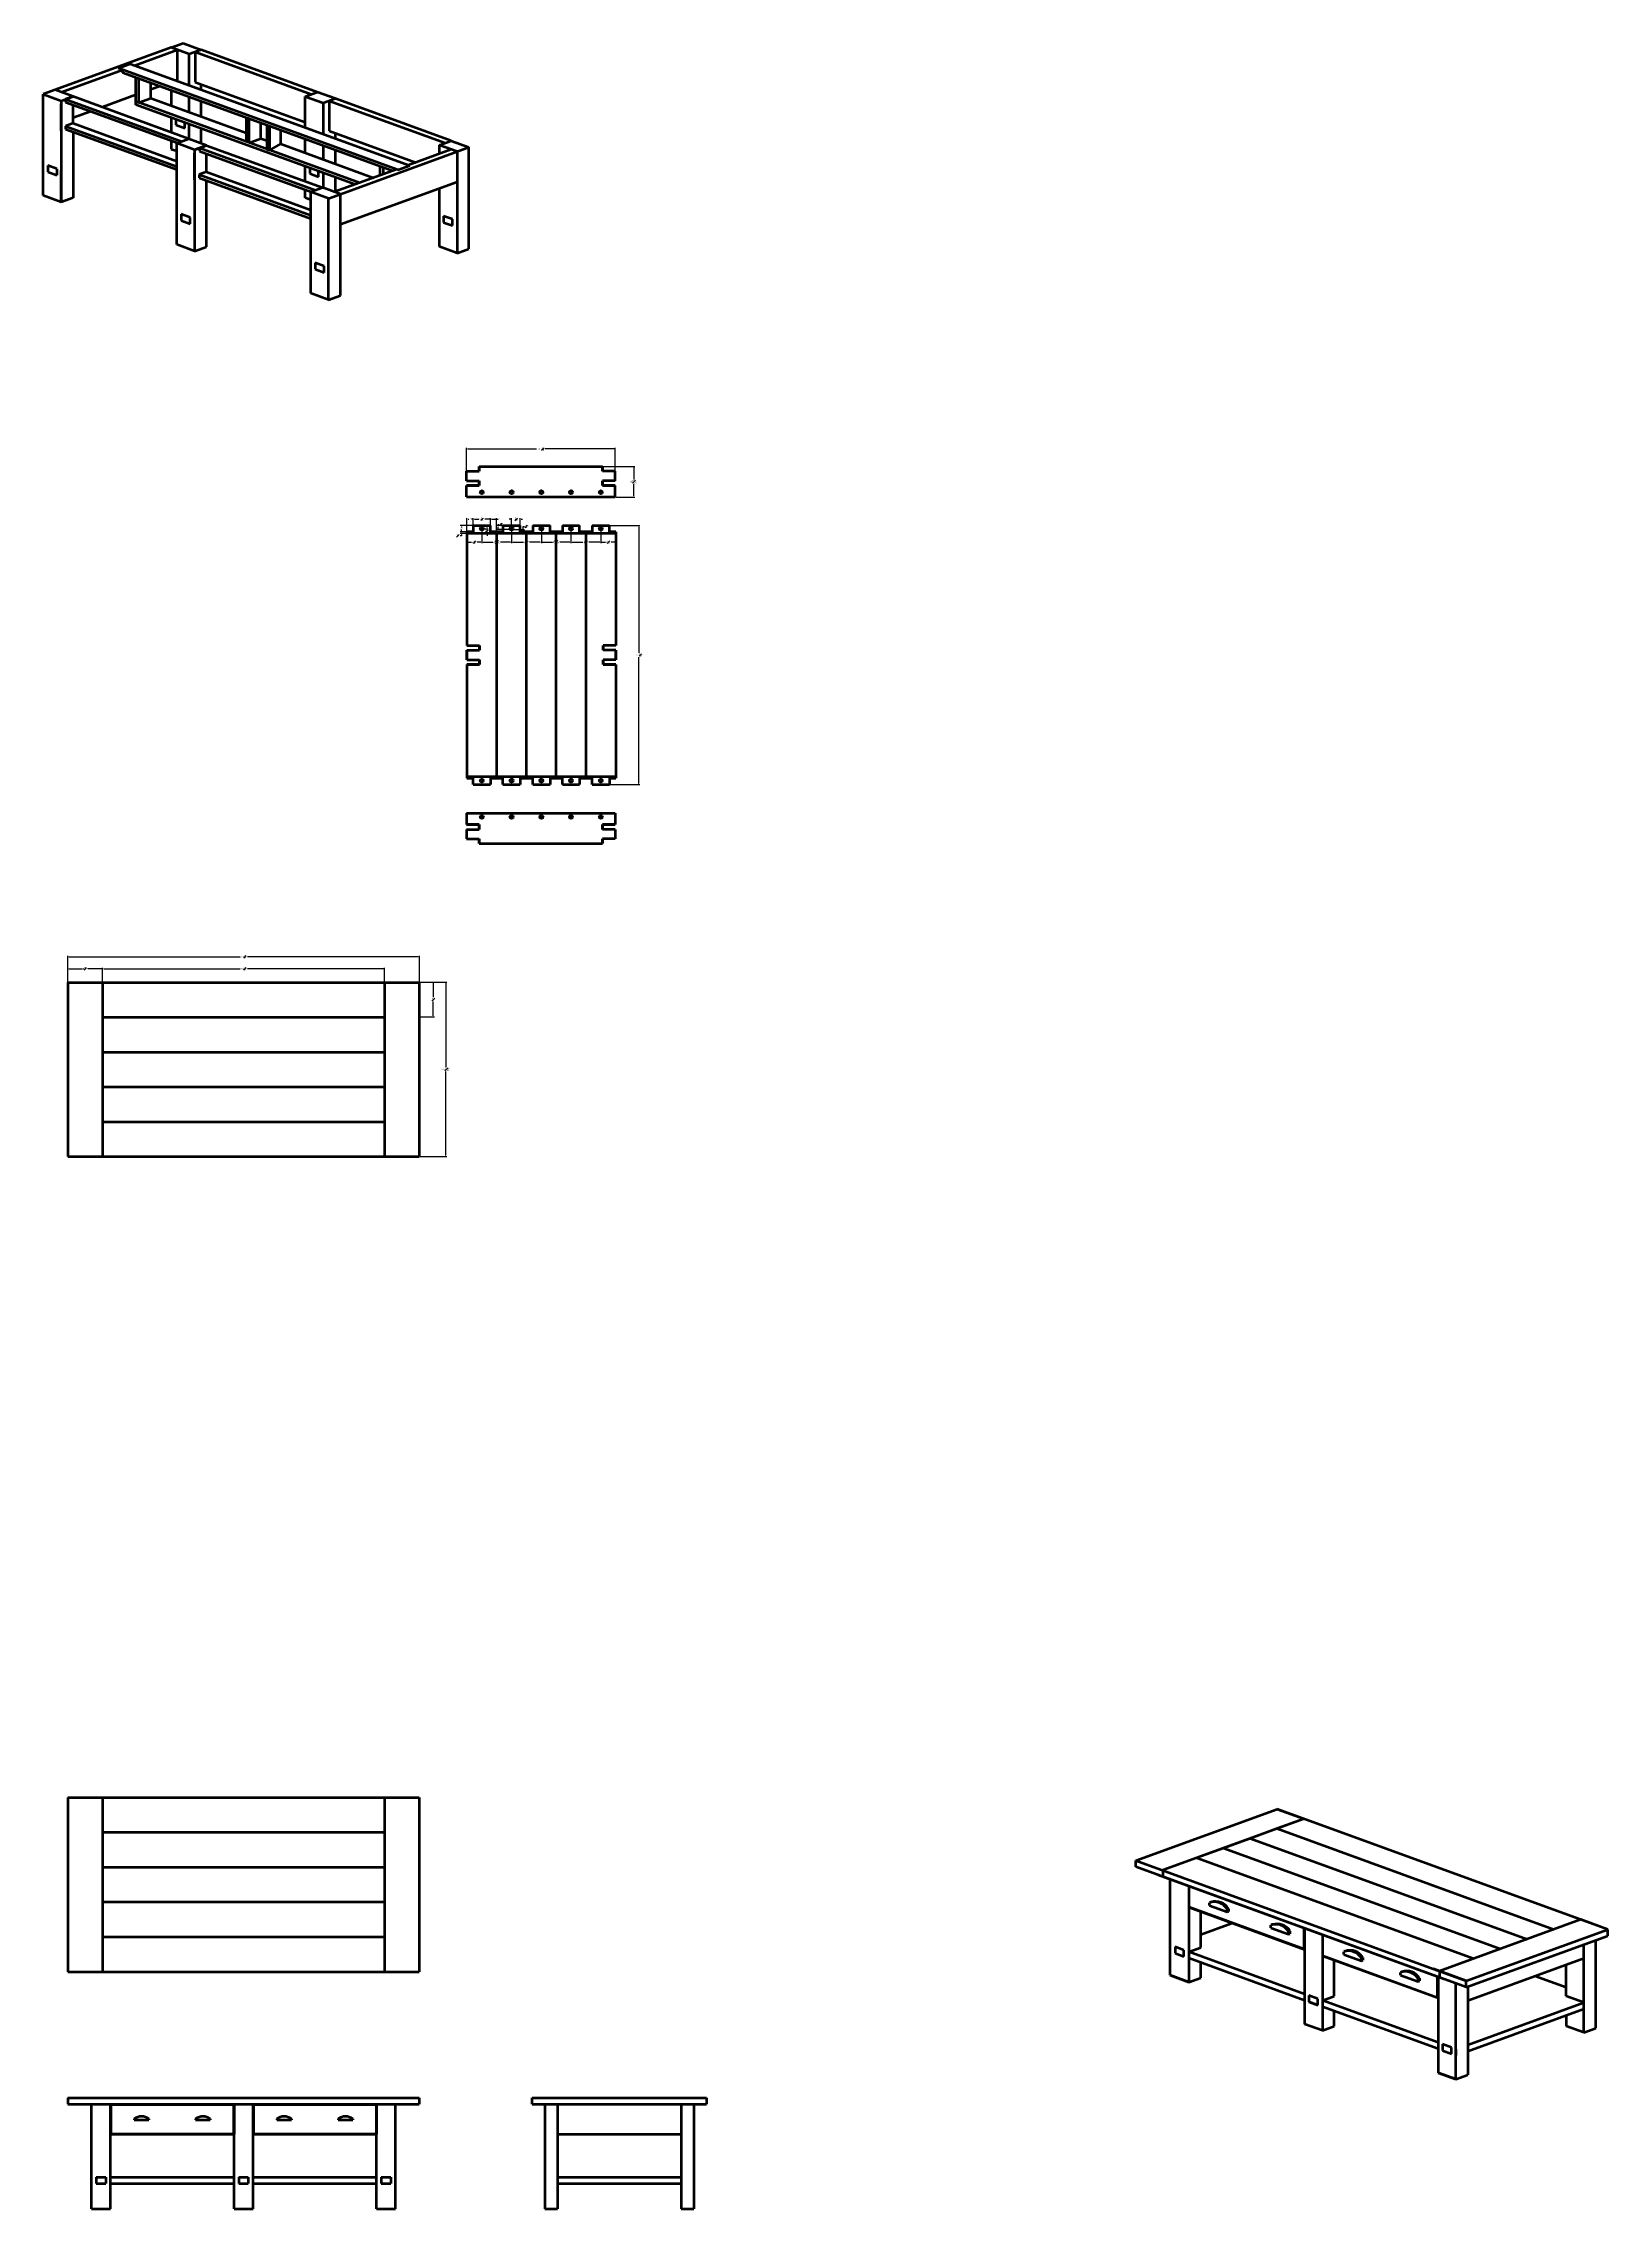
# Model space of a CAD drawing. Header units: inches. Extents: x 0 to 702, y 3 to 351.
# Drawn here: x 454.8 to 701.7, y 9.1 to 350.8 of the extents above; entities that cross this region are included whole.
import ezdxf

# ---------------------------------------------------------------- set-up
doc = ezdxf.new("R2010")
doc.units = ezdxf.units.IN
doc.header["$MEASUREMENT"] = 0
doc.layers.get('0').update_dxf_attribs({"lineweight": 70, "true_color": 0xc2ced6})
doc.layers.add('Dim', color=5, linetype='Continuous')
doc.styles.get("Standard").update_dxf_attribs({"font": 'Arial.ttf'})
doc.dimstyles.new('AnnotativeNickStandard', dxfattribs={"dimscale": 6, "dimtxt": 0.25, "dimasz": 0.18, "dimexe": 0.18, "dimexo": 0.0625, "dimgap": 0.09, "dimtad": 0, "dimtih": 1, "dimtoh": 1, "dimdec": 4, "dimrnd": 0.03125, "dimzin": 0, "dimdsep": 46, "dimlunit": 4, "dimtxsty": 'Standard', "dimcen": 0.09, "dimaunit": 1, "dimadec": 0, "dimazin": 0, "dimtfac": 1, "dimtdec": 4, "dimtofl": 0, "dimtmove": 0, "dimatfit": 3, "dimfxl": 1, "dimfrac": 1, "dimtolj": 1, "dimtzin": 0, "dimarcsym": 0})

msp = doc.modelspace()

# ---------------------------------------------------------------- blocks, each defined once
blk = doc.blocks.new('*D63')
at = {"layer": 'Defpoints', "color": 0, "transparency": 16777216}
for p in [(514.15, 206.63), (458.65, 202.6), (514.15, 202.6)]:
    blk.add_point(p, dxfattribs=at)
at = {"layer": 'Dim', "color": 0, "lineweight": -2, "transparency": 16777216}
for p, q in [((458.65, 202.66), (458.65, 206.81)), ((458.83, 206.63), (485.79, 206.63)), ((513.97, 206.63), (487, 206.63)), ((514.15, 202.66), (514.15, 206.81))]:
    blk.add_line(p, q, dxfattribs=at)
at = {"layer": 'Dim', "color": 0, "transparency": 16777216}
for points in [[(458.83, 206.66), (458.83, 206.6), (458.65, 206.63)], [(513.97, 206.66), (513.97, 206.6), (514.15, 206.63)]]:
    blk.add_solid(points, dxfattribs=at)
at = {"layer": 'Dim', "color": 0, "transparency": 16777216, "insert": (486.4, 206.63), "char_height": 0.25, "attachment_point": 5}
blk.add_mtext('\\A1;4\'-7{\\H1.000000x;\\S1#2;}"', dxfattribs=at)
blk = doc.blocks.new('*D64')
at = {"layer": 'Defpoints', "color": 0, "transparency": 16777216}
for p in [(458.65, 202.66), (464.15, 204.74), (464.15, 202.6)]:
    blk.add_point(p, dxfattribs=at)
at = {"layer": 'Dim', "color": 0, "lineweight": -2, "transparency": 16777216}
for p, q in [((458.65, 202.73), (458.65, 204.92)), ((458.83, 204.74), (460.98, 204.74)), ((463.97, 204.74), (461.81, 204.74)), ((464.15, 202.66), (464.15, 204.92))]:
    blk.add_line(p, q, dxfattribs=at)
at = {"layer": 'Dim', "color": 0, "transparency": 16777216}
for points in [[(458.83, 204.77), (458.83, 204.71), (458.65, 204.74)], [(463.97, 204.77), (463.97, 204.71), (464.15, 204.74)]]:
    blk.add_solid(points, dxfattribs=at)
at = {"layer": 'Dim', "color": 0, "transparency": 16777216, "insert": (461.4, 204.74), "char_height": 0.25, "attachment_point": 5}
blk.add_mtext('\\A1;5{\\H1.000000x;\\S1#2;}"', dxfattribs=at)
blk = doc.blocks.new('*D65')
at = {"layer": 'Defpoints', "color": 0, "transparency": 16777216}
for p in [(464.15, 202.66), (508.65, 204.74), (508.65, 202.6)]:
    blk.add_point(p, dxfattribs=at)
at = {"layer": 'Dim', "color": 0, "lineweight": -2, "transparency": 16777216}
for p, q in [((464.15, 202.73), (464.15, 204.92)), ((464.33, 204.74), (485.8, 204.74)), ((508.47, 204.74), (487, 204.74)), ((508.65, 202.66), (508.65, 204.92))]:
    blk.add_line(p, q, dxfattribs=at)
at = {"layer": 'Dim', "color": 0, "transparency": 16777216}
for points in [[(464.33, 204.77), (464.33, 204.71), (464.15, 204.74)], [(508.47, 204.77), (508.47, 204.71), (508.65, 204.74)]]:
    blk.add_solid(points, dxfattribs=at)
at = {"layer": 'Dim', "color": 0, "transparency": 16777216, "insert": (486.4, 204.74), "char_height": 0.25, "attachment_point": 5}
blk.add_mtext('\\A1;3\'-8{\\H1.000000x;\\S1#2;}"', dxfattribs=at)
blk = doc.blocks.new('*D66')
at = {"layer": 'Defpoints', "color": 0, "transparency": 16777216}
for p in [(514.15, 202.66), (514.15, 175.1), (518.31, 175.1)]:
    blk.add_point(p, dxfattribs=at)
at = {"layer": 'Dim', "color": 0, "lineweight": -2, "transparency": 16777216}
for p, q in [((514.21, 202.66), (518.49, 202.66)), ((518.31, 202.48), (518.31, 189.23)), ((518.31, 175.28), (518.31, 188.54)), ((514.21, 175.1), (518.49, 175.1))]:
    blk.add_line(p, q, dxfattribs=at)
at = {"layer": 'Dim', "color": 0, "transparency": 16777216}
for points in [[(518.28, 202.48), (518.34, 202.48), (518.31, 202.66)], [(518.28, 175.28), (518.34, 175.28), (518.31, 175.1)]]:
    blk.add_solid(points, dxfattribs=at)
at = {"layer": 'Dim', "color": 0, "transparency": 16777216, "insert": (518.31, 188.88), "char_height": 0.25, "attachment_point": 5}
blk.add_mtext('\\A1;2\'-3{\\H1.000000x;\\S9#16;}"', dxfattribs=at)
blk = doc.blocks.new('*D67')
at = {"layer": 'Defpoints', "color": 0, "transparency": 16777216}
for p in [(514.15, 202.66), (514.15, 197.15), (516.35, 197.15)]:
    blk.add_point(p, dxfattribs=at)
at = {"layer": 'Dim', "color": 0, "lineweight": -2, "transparency": 16777216}
for p, q in [((514.21, 202.66), (516.53, 202.66)), ((516.35, 202.48), (516.35, 200.25)), ((516.35, 197.33), (516.35, 199.57)), ((514.21, 197.15), (516.53, 197.15))]:
    blk.add_line(p, q, dxfattribs=at)
at = {"layer": 'Dim', "color": 0, "transparency": 16777216}
for points in [[(516.32, 202.48), (516.38, 202.48), (516.35, 202.66)], [(516.32, 197.33), (516.38, 197.33), (516.35, 197.15)]]:
    blk.add_solid(points, dxfattribs=at)
at = {"layer": 'Dim', "color": 0, "transparency": 16777216, "insert": (516.35, 199.91), "char_height": 0.25, "attachment_point": 5}
blk.add_mtext('\\A1;5{\\H1.000000x;\\S1#2;}"', dxfattribs=at)
blk = doc.blocks.new('*D128')
at = {"layer": 'Defpoints', "color": 0, "transparency": 16777216}
for p in [(521.66, 273.45), (522.66, 275.69), (522.66, 274.7)]:
    blk.add_point(p, dxfattribs=at)
at = {"layer": 'Dim', "color": 0, "lineweight": -2, "transparency": 16777216}
for p, q in [((521.66, 273.52), (521.66, 275.87)), ((521.84, 275.69), (521.94, 275.69)), ((522.48, 275.69), (522.38, 275.69)), ((522.66, 274.77), (522.66, 275.87))]:
    blk.add_line(p, q, dxfattribs=at)
at = {"layer": 'Dim', "color": 0, "transparency": 16777216}
for points in [[(521.84, 275.72), (521.84, 275.66), (521.66, 275.69)], [(522.48, 275.72), (522.48, 275.66), (522.66, 275.69)]]:
    blk.add_solid(points, dxfattribs=at)
at = {"layer": 'Dim', "color": 0, "transparency": 16777216, "insert": (522.16, 275.69), "char_height": 0.25, "attachment_point": 5}
blk.add_mtext('\\A1;1"', dxfattribs=at)
blk = doc.blocks.new('*D129')
at = {"layer": 'Defpoints', "color": 0, "transparency": 16777216}
for p in [(520.79, 273.7), (522.66, 274.7), (522.66, 273.7)]:
    blk.add_point(p, dxfattribs=at)
at = {"layer": 'Dim', "color": 0, "lineweight": -2, "transparency": 16777216}
for p, q in [((522.6, 274.7), (520.61, 274.7)), ((522.6, 273.7), (520.61, 273.7)), ((520.79, 274.52), (520.79, 274.42)), ((520.79, 273.88), (520.79, 273.99))]:
    blk.add_line(p, q, dxfattribs=at)
at = {"layer": 'Dim', "color": 0, "transparency": 16777216}
for points in [[(520.76, 274.52), (520.82, 274.52), (520.79, 274.7)], [(520.76, 273.88), (520.82, 273.88), (520.79, 273.7)]]:
    blk.add_solid(points, dxfattribs=at)
at = {"layer": 'Dim', "color": 0, "transparency": 16777216, "insert": (520.79, 274.2), "char_height": 0.25, "attachment_point": 5}
blk.add_mtext('\\A1;1"', dxfattribs=at)
blk = doc.blocks.new('*D130')
at = {"layer": 'Defpoints', "color": 0, "transparency": 16777216}
for p in [(522.66, 274.7), (525.38, 275.69), (525.38, 274.7)]:
    blk.add_point(p, dxfattribs=at)
at = {"layer": 'Dim', "color": 0, "lineweight": -2, "transparency": 16777216}
for p, q in [((522.66, 274.77), (522.66, 275.87)), ((522.84, 275.69), (523.56, 275.69)), ((525.2, 275.69), (524.47, 275.69)), ((525.38, 274.77), (525.38, 275.87))]:
    blk.add_line(p, q, dxfattribs=at)
at = {"layer": 'Dim', "color": 0, "transparency": 16777216}
for points in [[(522.84, 275.72), (522.84, 275.66), (522.66, 275.69)], [(525.2, 275.72), (525.2, 275.66), (525.38, 275.69)]]:
    blk.add_solid(points, dxfattribs=at)
at = {"layer": 'Dim', "color": 0, "transparency": 16777216, "insert": (524.02, 275.69), "char_height": 0.25, "attachment_point": 5}
blk.add_mtext('\\A1;2{\\H1.000000x;\\S3#4;}"', dxfattribs=at)
blk = doc.blocks.new('*D131')
at = {"layer": 'Defpoints', "color": 0, "transparency": 16777216}
for p in [(525.38, 274.7), (526.35, 275.69), (526.35, 273.45)]:
    blk.add_point(p, dxfattribs=at)
at = {"layer": 'Dim', "color": 0, "lineweight": -2, "transparency": 16777216}
for p, q in [((525.38, 274.77), (525.38, 275.87)), ((525.56, 275.69), (526.17, 275.69)), ((526.35, 273.52), (526.35, 275.87)), ((526.35, 275.69), (526.53, 275.69))]:
    blk.add_line(p, q, dxfattribs=at)
at = {"layer": 'Dim', "color": 0, "transparency": 16777216}
for points in [[(525.56, 275.72), (525.56, 275.66), (525.38, 275.69)], [(526.17, 275.72), (526.17, 275.66), (526.35, 275.69)]]:
    blk.add_solid(points, dxfattribs=at)
at = {"layer": 'Dim', "color": 0, "transparency": 16777216, "insert": (526.75, 275.69), "char_height": 0.25, "attachment_point": 5}
blk.add_mtext('\\A1;1"', dxfattribs=at)
blk = doc.blocks.new('*D132')
at = {"layer": 'Defpoints', "color": 0, "transparency": 16777216}
for p in [(528.71, 274.08), (530.06, 275.69), (530.06, 274.7)]:
    blk.add_point(p, dxfattribs=at)
at = {"layer": 'Dim', "color": 0, "lineweight": -2, "transparency": 16777216}
for p, q in [((528.53, 275.69), (528.35, 275.69)), ((528.71, 274.14), (528.71, 275.87)), ((530.06, 274.77), (530.06, 275.87)), ((530.24, 275.69), (530.42, 275.69))]:
    blk.add_line(p, q, dxfattribs=at)
at = {"layer": 'Dim', "color": 0, "transparency": 16777216}
for points in [[(528.53, 275.72), (528.53, 275.66), (528.71, 275.69)], [(530.24, 275.72), (530.24, 275.66), (530.06, 275.69)]]:
    blk.add_solid(points, dxfattribs=at)
at = {"layer": 'Dim', "color": 0, "transparency": 16777216, "insert": (529.39, 275.69), "char_height": 0.25, "attachment_point": 5}
blk.add_mtext('\\A1;1{\\H1.000000x;\\S3#8;}"', dxfattribs=at)
blk = doc.blocks.new('*D134')
at = {"layer": 'Defpoints', "color": 0, "transparency": 16777216}
for p in [(528.71, 274.08), (530.06, 273.45), (530.56, 273.45)]:
    blk.add_point(p, dxfattribs=at)
at = {"layer": 'Dim', "color": 0, "lineweight": -2, "transparency": 16777216}
for p, q in [((528.77, 274.08), (530.74, 274.08)), ((530.13, 273.45), (530.74, 273.45)), ((530.56, 274.08), (530.56, 274.56)), ((530.56, 274.56), (530.74, 274.56)), ((530.56, 273.63), (530.56, 273.9))]:
    blk.add_line(p, q, dxfattribs=at)
at = {"layer": 'Dim', "color": 0, "transparency": 16777216}
for points in [[(530.53, 273.9), (530.59, 273.9), (530.56, 274.08)], [(530.53, 273.63), (530.59, 273.63), (530.56, 273.45)]]:
    blk.add_solid(points, dxfattribs=at)
at = {"layer": 'Dim', "color": 0, "transparency": 16777216, "insert": (531.1, 274.56), "char_height": 0.25, "attachment_point": 5}
blk.add_mtext('\\A1;{\\H1.000000x;\\S5#8;}"', dxfattribs=at)
blk = doc.blocks.new('*D135')
at = {"layer": 'Defpoints', "color": 0, "transparency": 16777216}
for p in [(526.57, 274.7), (527.35, 274.7), (528.71, 274.08)]:
    blk.add_point(p, dxfattribs=at)
at = {"layer": 'Dim', "color": 0, "lineweight": -2, "transparency": 16777216}
for p, q in [((527.28, 274.7), (526.39, 274.7)), ((528.64, 274.08), (526.39, 274.08)), ((526.57, 274.7), (526.57, 274.88)), ((526.57, 274.88), (526.75, 274.88)), ((526.57, 274.26), (526.57, 274.52))]:
    blk.add_line(p, q, dxfattribs=at)
at = {"layer": 'Dim', "color": 0, "transparency": 16777216}
for points in [[(526.54, 274.52), (526.6, 274.52), (526.57, 274.7)], [(526.54, 274.26), (526.6, 274.26), (526.57, 274.08)]]:
    blk.add_solid(points, dxfattribs=at)
at = {"layer": 'Dim', "color": 0, "transparency": 16777216, "insert": (527.1, 274.88), "char_height": 0.25, "attachment_point": 5}
blk.add_mtext('\\A1;{\\H1.000000x;\\S5#8;}"', dxfattribs=at)
blk = doc.blocks.new('*D140')
at = {"layer": 'Defpoints', "color": 0, "transparency": 16777216}
for p in [(544.16, 274.7), (544.16, 233.83), (548.8, 233.83)]:
    blk.add_point(p, dxfattribs=at)
at = {"layer": 'Dim', "color": 0, "lineweight": -2, "transparency": 16777216}
for p, q in [((544.22, 274.7), (548.98, 274.7)), ((548.8, 274.52), (548.8, 254.61)), ((548.8, 234.01), (548.8, 253.93)), ((544.22, 233.83), (548.98, 233.83))]:
    blk.add_line(p, q, dxfattribs=at)
at = {"layer": 'Dim', "color": 0, "transparency": 16777216}
for points in [[(548.77, 274.52), (548.83, 274.52), (548.8, 274.7)], [(548.77, 234.01), (548.83, 234.01), (548.8, 233.83)]]:
    blk.add_solid(points, dxfattribs=at)
at = {"layer": 'Dim', "color": 0, "transparency": 16777216, "insert": (548.8, 254.27), "char_height": 0.25, "attachment_point": 5}
blk.add_mtext('\\A1;3\'-4{\\H1.000000x;\\S7#8;}"', dxfattribs=at)
blk = doc.blocks.new('*D144')
at = {"layer": 'Defpoints', "color": 0, "transparency": 16777216}
for p in [(520.79, 273.45), (521.66, 273.7), (521.66, 273.45)]:
    blk.add_point(p, dxfattribs=at)
at = {"layer": 'Dim', "color": 0, "lineweight": -2, "transparency": 16777216}
for p, q in [((521.6, 273.7), (520.61, 273.7)), ((521.6, 273.45), (520.61, 273.45)), ((520.79, 273.88), (520.79, 274.06)), ((520.79, 273.09), (520.61, 273.09)), ((520.79, 273.27), (520.79, 273.09))]:
    blk.add_line(p, q, dxfattribs=at)
at = {"layer": 'Dim', "color": 0, "transparency": 16777216}
for points in [[(520.76, 273.88), (520.82, 273.88), (520.79, 273.7)], [(520.76, 273.27), (520.82, 273.27), (520.79, 273.45)]]:
    blk.add_solid(points, dxfattribs=at)
at = {"layer": 'Dim', "color": 0, "transparency": 16777216, "insert": (520.28, 273.09), "char_height": 0.25, "attachment_point": 5}
blk.add_mtext('\\A1;{\\H1.000000x;\\S1#4;}"', dxfattribs=at)
blk = doc.blocks.new('*D145')
at = {"layer": 'Defpoints', "color": 0, "transparency": 16777216}
for p in [(545.07, 286.79), (521.57, 283.28), (545.07, 283.28)]:
    blk.add_point(p, dxfattribs=at)
at = {"layer": 'Dim', "color": 0, "lineweight": -2, "transparency": 16777216}
for p, q in [((521.57, 283.34), (521.57, 286.97)), ((521.75, 286.79), (532.65, 286.79)), ((544.89, 286.79), (534, 286.79)), ((545.07, 283.34), (545.07, 286.97))]:
    blk.add_line(p, q, dxfattribs=at)
at = {"layer": 'Dim', "color": 0, "transparency": 16777216}
for points in [[(521.75, 286.82), (521.75, 286.76), (521.57, 286.79)], [(544.89, 286.82), (544.89, 286.76), (545.07, 286.79)]]:
    blk.add_solid(points, dxfattribs=at)
at = {"layer": 'Dim', "color": 0, "transparency": 16777216, "insert": (533.32, 286.79), "char_height": 0.25, "attachment_point": 5}
blk.add_mtext('\\A1;1\'-11{\\H1.000000x;\\S1#2;}"', dxfattribs=at)
blk = doc.blocks.new('*D146')
at = {"layer": 'Defpoints', "color": 0, "transparency": 16777216}
for p in [(543.07, 284.03), (545.07, 279.21), (548, 279.21)]:
    blk.add_point(p, dxfattribs=at)
at = {"layer": 'Dim', "color": 0, "lineweight": -2, "transparency": 16777216}
for p, q in [((543.14, 284.03), (548.18, 284.03)), ((548, 283.85), (548, 281.96)), ((548, 279.39), (548, 281.28)), ((545.14, 279.21), (548.18, 279.21))]:
    blk.add_line(p, q, dxfattribs=at)
at = {"layer": 'Dim', "color": 0, "transparency": 16777216}
for points in [[(547.97, 283.85), (548.03, 283.85), (548, 284.03)], [(547.97, 279.39), (548.03, 279.39), (548, 279.21)]]:
    blk.add_solid(points, dxfattribs=at)
at = {"layer": 'Dim', "color": 0, "transparency": 16777216, "insert": (548, 281.62), "char_height": 0.25, "attachment_point": 5}
blk.add_mtext('\\A1;4{\\H1.000000x;\\S13#16;}"', dxfattribs=at)
blk = doc.blocks.new('*D149')
at = {"layer": 'Defpoints', "color": 0, "transparency": 16777216}
for p in [(524.02, 274.2), (524.02, 273.45), (524.86, 273.45)]:
    blk.add_point(p, dxfattribs=at)
at = {"layer": 'Dim', "color": 0, "lineweight": -2, "transparency": 16777216}
for p, q in [((524.08, 274.2), (525.04, 274.2)), ((524.08, 273.45), (525.04, 273.45)), ((524.86, 274.38), (524.86, 274.56)), ((524.86, 273.27), (524.86, 273.09))]:
    blk.add_line(p, q, dxfattribs=at)
at = {"layer": 'Dim', "color": 0, "transparency": 16777216}
for points in [[(524.83, 274.38), (524.89, 274.38), (524.86, 274.2)], [(524.83, 273.27), (524.89, 273.27), (524.86, 273.45)]]:
    blk.add_solid(points, dxfattribs=at)
at = {"layer": 'Dim', "color": 0, "transparency": 16777216, "insert": (524.86, 273.83), "char_height": 0.25, "attachment_point": 5}
blk.add_mtext('\\A1;{\\H1.000000x;\\S3#4;}"', dxfattribs=at)
blk = doc.blocks.new('*D150')
at = {"layer": 'Defpoints', "color": 0, "transparency": 16777216}
for p in [(521.66, 273.45), (524.02, 274.2), (524.02, 272.09)]:
    blk.add_point(p, dxfattribs=at)
at = {"layer": 'Dim', "color": 0, "lineweight": -2, "transparency": 16777216}
for p, q in [((524.02, 274.14), (524.02, 271.91)), ((521.66, 273.39), (521.66, 271.91)), ((521.84, 272.09), (522.39, 272.09)), ((523.84, 272.09), (523.29, 272.09))]:
    blk.add_line(p, q, dxfattribs=at)
at = {"layer": 'Dim', "color": 0, "transparency": 16777216}
for points in [[(521.84, 272.12), (521.84, 272.06), (521.66, 272.09)], [(523.84, 272.12), (523.84, 272.06), (524.02, 272.09)]]:
    blk.add_solid(points, dxfattribs=at)
at = {"layer": 'Dim', "color": 0, "transparency": 16777216, "insert": (522.84, 272.09), "char_height": 0.25, "attachment_point": 5}
blk.add_mtext('\\A1;2{\\H1.000000x;\\S3#8;}"', dxfattribs=at)
blk = doc.blocks.new('*D151')
at = {"layer": 'Defpoints', "color": 0, "transparency": 16777216}
for p in [(524.02, 274.2), (528.71, 274.2), (528.71, 272.09)]:
    blk.add_point(p, dxfattribs=at)
at = {"layer": 'Dim', "color": 0, "lineweight": -2, "transparency": 16777216}
for p, q in [((524.02, 274.14), (524.02, 271.91)), ((528.71, 274.14), (528.71, 271.91)), ((524.2, 272.09), (525.77, 272.09)), ((528.53, 272.09), (526.95, 272.09))]:
    blk.add_line(p, q, dxfattribs=at)
at = {"layer": 'Dim', "color": 0, "transparency": 16777216}
for points in [[(524.2, 272.12), (524.2, 272.06), (524.02, 272.09)], [(528.53, 272.12), (528.53, 272.06), (528.71, 272.09)]]:
    blk.add_solid(points, dxfattribs=at)
at = {"layer": 'Dim', "color": 0, "transparency": 16777216, "insert": (526.36, 272.09), "char_height": 0.25, "attachment_point": 5}
blk.add_mtext('\\A1;4{\\H1.000000x;\\S11#16;}"', dxfattribs=at)
blk = doc.blocks.new('*D152')
at = {"layer": 'Defpoints', "color": 0, "transparency": 16777216}
for p in [(528.71, 274.2), (533.42, 274.2), (533.42, 272.09)]:
    blk.add_point(p, dxfattribs=at)
at = {"layer": 'Dim', "color": 0, "lineweight": -2, "transparency": 16777216}
for p, q in [((528.71, 274.14), (528.71, 271.91)), ((533.42, 274.14), (533.42, 271.91)), ((528.89, 272.09), (530.61, 272.09)), ((533.24, 272.09), (531.52, 272.09))]:
    blk.add_line(p, q, dxfattribs=at)
at = {"layer": 'Dim', "color": 0, "transparency": 16777216}
for points in [[(528.89, 272.12), (528.89, 272.06), (528.71, 272.09)], [(533.24, 272.12), (533.24, 272.06), (533.42, 272.09)]]:
    blk.add_solid(points, dxfattribs=at)
at = {"layer": 'Dim', "color": 0, "transparency": 16777216, "insert": (531.06, 272.09), "char_height": 0.25, "attachment_point": 5}
blk.add_mtext('\\A1;4{\\H1.000000x;\\S3#4;}"', dxfattribs=at)
blk = doc.blocks.new('*D153')
at = {"layer": 'Defpoints', "color": 0, "transparency": 16777216}
for p in [(533.42, 274.2), (538.08, 274.2), (538.08, 272.09)]:
    blk.add_point(p, dxfattribs=at)
at = {"layer": 'Dim', "color": 0, "lineweight": -2, "transparency": 16777216}
for p, q in [((533.42, 274.14), (533.42, 271.91)), ((538.08, 274.14), (538.08, 271.91)), ((533.6, 272.09), (535.17, 272.09)), ((537.9, 272.09), (536.34, 272.09))]:
    blk.add_line(p, q, dxfattribs=at)
at = {"layer": 'Dim', "color": 0, "transparency": 16777216}
for points in [[(533.6, 272.12), (533.6, 272.06), (533.42, 272.09)], [(537.9, 272.12), (537.9, 272.06), (538.08, 272.09)]]:
    blk.add_solid(points, dxfattribs=at)
at = {"layer": 'Dim', "color": 0, "transparency": 16777216, "insert": (535.75, 272.09), "char_height": 0.25, "attachment_point": 5}
blk.add_mtext('\\A1;4{\\H1.000000x;\\S11#16;}"', dxfattribs=at)
blk = doc.blocks.new('*D154')
at = {"layer": 'Defpoints', "color": 0, "transparency": 16777216}
for p in [(538.08, 274.2), (542.8, 274.2), (542.8, 272.09)]:
    blk.add_point(p, dxfattribs=at)
at = {"layer": 'Dim', "color": 0, "lineweight": -2, "transparency": 16777216}
for p, q in [((538.08, 274.14), (538.08, 271.91)), ((542.8, 274.14), (542.8, 271.91)), ((538.26, 272.09), (539.98, 272.09)), ((542.62, 272.09), (540.9, 272.09))]:
    blk.add_line(p, q, dxfattribs=at)
at = {"layer": 'Dim', "color": 0, "transparency": 16777216}
for points in [[(538.26, 272.12), (538.26, 272.06), (538.08, 272.09)], [(542.62, 272.12), (542.62, 272.06), (542.8, 272.09)]]:
    blk.add_solid(points, dxfattribs=at)
at = {"layer": 'Dim', "color": 0, "transparency": 16777216, "insert": (540.44, 272.09), "char_height": 0.25, "attachment_point": 5}
blk.add_mtext('\\A1;4{\\H1.000000x;\\S3#4;}"', dxfattribs=at)
blk = doc.blocks.new('*D155')
at = {"layer": 'Defpoints', "color": 0, "transparency": 16777216}
for p in [(542.8, 274.2), (545.16, 273.45), (545.16, 272.09)]:
    blk.add_point(p, dxfattribs=at)
at = {"layer": 'Dim', "color": 0, "lineweight": -2, "transparency": 16777216}
for p, q in [((542.8, 274.14), (542.8, 271.91)), ((542.98, 272.09), (543.53, 272.09)), ((544.98, 272.09), (544.43, 272.09)), ((545.16, 273.39), (545.16, 271.91))]:
    blk.add_line(p, q, dxfattribs=at)
at = {"layer": 'Dim', "color": 0, "transparency": 16777216}
for points in [[(542.98, 272.12), (542.98, 272.06), (542.8, 272.09)], [(544.98, 272.12), (544.98, 272.06), (545.16, 272.09)]]:
    blk.add_solid(points, dxfattribs=at)
at = {"layer": 'Dim', "color": 0, "transparency": 16777216, "insert": (543.98, 272.09), "char_height": 0.25, "attachment_point": 5}
blk.add_mtext('\\A1;2{\\H1.000000x;\\S3#8;}"', dxfattribs=at)

# ---------------------------------------------------------------- dimensions: what is measured, and where the dimension line sits
at = {"layer": 'Dim'}
for base, p1, p2, picture, middle in [((545.07426, 286.78852), (521.57426, 283.27671), (545.07426, 283.27671), '*D145', (533.32426, 286.78852)), ((522.65857, 275.68674), (521.65857, 273.45389), (522.65857, 274.70389), '*D128', (522.15857, 275.68674)), ((524.01795, 272.09273), (521.65857, 273.45389), (524.01795, 274.20389), '*D150', (522.83826, 272.09273)), ((525.3773214503, 275.6867400957), (522.6585714503, 274.7038908002), (525.3773214503, 274.7038908002), '*D130', (524.0179464503, 275.6867400957)), ((528.70545, 272.09273), (524.01795, 274.20389), (528.70545, 274.20389), '*D151', (526.3617, 272.09273)), ((526.3460714503, 275.6867400957), (525.3773214503, 274.7038908002), (526.3460714503, 273.4538908002), '*D131', (526.7490864571, 275.6867400957)), ((530.06482, 275.68674), (528.70545, 274.07889), (530.06482, 274.70389), '*D132', (529.38513, 275.68674)), ((533.4241964503, 272.0927251561), (528.7054464503, 274.2038908002), (533.4241964503, 274.2038908002), '*D152', (531.0648214503, 272.0927251561)), ((538.0804464503, 272.0927251561), (533.4241964503, 274.2038908002), (538.0804464503, 274.2038908002), '*D153', (535.7523214503, 272.0927251561)), ((542.7991964503, 272.0927251561), (538.0804464503, 274.2038908002), (542.7991964503, 274.2038908002), '*D154', (540.4398214503, 272.0927251561)), ((545.15857, 272.09273), (542.7992, 274.20389), (545.15857, 273.45389), '*D155', (543.97888, 272.09273)), ((514.14733, 206.62766), (458.64733, 202.60059), (514.14733, 202.60059), '*D63', (486.39733, 206.62766)), ((464.14733, 204.73538), (458.64733, 202.66309), (464.14733, 202.60059), '*D64', (461.39733, 204.73538)), ((508.64733, 204.73538), (464.14733, 202.66309), (508.64733, 202.60059), '*D65', (486.39733, 204.73538))]:
    dim = msp.add_linear_dim(base=base, p1=p1, p2=p2, dimstyle='AnnotativeNickStandard', dxfattribs=at)
    dim.commit()
    dim.dimension.update_dxf_attribs({"geometry": picture, "text_midpoint": middle})
for base, p1, p2, picture, middle in [((547.99773, 279.21421), (543.07426, 284.02671), (545.07426, 279.21421), '*D146', (547.99773, 281.62046)), ((520.78712, 273.45389), (521.65857, 273.70389), (521.65857, 273.45389), '*D144', (520.27934, 273.09389)), ((520.78712, 273.70389), (522.65857, 274.70389), (522.65857, 273.70389), '*D129', (520.78712, 274.20389)), ((524.85642, 273.45389), (524.01795, 274.20389), (524.01795, 273.45389), '*D149', (524.85642, 273.82889)), ((526.56933, 274.70389), (528.70545, 274.07889), (527.34607, 274.70389), '*D135', (527.10439, 274.88389)), ((548.79624, 233.82889), (544.15857, 274.70389), (544.15857, 233.82889), '*D140', (548.79624, 254.26639)), ((518.3096, 175.10059), (514.14733, 202.66309), (514.14733, 175.10059), '*D66', (518.3096, 188.88184)), ((516.34972, 197.15062), (514.14733, 202.66309), (514.14733, 197.15062), '*D67', (516.34972, 199.90686))]:
    dim = msp.add_linear_dim(base=base, p1=p1, p2=p2, angle=90, dimstyle='AnnotativeNickStandard', dxfattribs=at)
    dim.commit()
    dim.dimension.update_dxf_attribs({"geometry": picture, "text_midpoint": middle})
dim = msp.add_linear_dim(base=(530.56191, 273.45389), p1=(528.70545, 274.07889), p2=(530.06482, 273.45389), angle=90, dimstyle='AnnotativeNickStandard', dxfattribs=at)
dim.commit()
dim.dimension.update_dxf_attribs({"geometry": '*D134', "text_midpoint": (531.09698, 274.55566), "dimtype": 160})

# ---------------------------------------------------------------- linework, layer by layer
for p, q in [((474.99716, 350.13508), (456.67315, 343.46569)), ((469.18688, 347.33627), (475.93685, 349.79306)), ((474.99716, 350.13508), (476.87655, 350.81912)), ((477.81624, 349.10902), (474.99716, 350.13508)), ((475.93685, 349.79306), (475.93685, 345.04306)), ((476.87655, 350.81912), (479.69562, 349.79306)), ((479.69562, 349.79306), (477.81624, 349.10902)), ((477.81624, 344.19544), (477.81624, 349.10902)), ((478.75593, 349.45104), (497.07994, 342.78165)), ((478.75593, 349.45104), (478.75593, 344.70104)), ((498.01963, 343.12367), (479.69562, 349.79306)), ((457.61285, 343.12367), (467.30749, 346.65223)), ((466.60272, 346.90875), (468.48211, 347.59279)), ((510.76828, 330.8338), (466.60272, 346.90875)), ((467.30749, 346.65223), (467.30749, 346.15223)), ((509.84648, 330.66931), (467.30749, 346.15223)), ((468.48211, 347.59279), (512.64766, 331.51784)), ((469.4218, 341.63269), (469.4218, 345.38269)), ((469.89165, 341.46168), (469.89165, 345.21168)), ((456.67315, 343.46569), (454.79377, 342.78165)), ((454.79377, 342.78165), (457.61285, 341.75559)), ((454.79377, 326.78165), (454.79377, 342.78165)), ((459.49223, 342.43963), (456.67315, 343.46569)), ((457.61285, 341.75559), (459.49223, 342.43963)), ((459.49223, 342.43963), (458.31762, 342.0121)), ((458.31762, 342.0121), (476.64162, 335.34271)), ((458.31762, 342.0121), (458.31762, 341.5121)), ((477.72601, 335.7374), (459.49223, 342.43963)), ((469.4218, 342.67178), (464.13811, 340.74867)), ((469.89165, 341.46168), (471.77103, 342.14572)), ((471.77103, 342.14572), (471.77103, 344.52764)), ((473.14588, 344.02723), (471.77103, 343.52683)), ((471.77103, 342.14572), (486.80611, 336.67339)), ((474.99716, 343.35342), (474.99716, 340.9715)), ((475.93685, 345.04306), (475.71214, 344.96127)), ((477.81624, 339.94544), (477.81624, 342.32736)), ((478.75593, 344.70104), (496.14024, 338.37367)), ((479.69562, 343.5114), (479.69562, 344.35902)), ((496.14024, 342.43963), (498.01963, 343.12367)), ((496.14024, 342.43963), (498.95932, 341.41357)), ((496.14024, 337.52605), (496.14024, 342.43963)), ((500.83871, 342.09761), (498.01963, 343.12367)), ((498.95932, 341.41357), (500.83871, 342.09761)), ((519.16271, 335.42822), (500.83871, 342.09761)), ((457.61285, 341.75559), (457.61285, 325.75559)), ((457.61285, 341.75559), (457.61285, 341.25559)), ((457.61285, 337.50559), (457.61285, 341.25559)), ((458.31762, 341.5121), (475.95475, 335.09271)), ((459.49223, 338.18963), (459.49223, 341.08458)), ((462.27662, 340.07114), (459.49223, 339.05771)), ((469.4218, 341.13269), (469.4218, 341.63269)), ((469.4218, 341.63269), (469.89165, 341.46168)), ((504.00809, 328.54431), (469.4218, 341.13269)), ((504.69496, 328.79431), (469.89165, 341.46168)), ((474.99716, 339.10342), (474.99716, 336.7963)), ((475.70193, 338.84691), (475.70193, 337.94425)), ((479.69562, 339.2614), (479.69562, 341.64332)), ((486.80611, 339.05531), (486.80611, 335.30531)), ((487.27596, 335.1343), (487.27596, 338.8843)), ((498.95932, 341.41357), (498.95932, 336.49999)), ((499.89902, 341.75559), (518.22302, 335.0862)), ((499.89902, 341.75559), (499.89902, 337.00559)), ((457.61285, 337.00559), (457.61285, 337.50559)), ((459.49223, 338.18963), (458.31762, 337.7621)), ((458.31762, 337.7621), (458.31762, 337.2621)), ((458.31762, 337.7621), (475.84662, 331.38207)), ((458.31762, 337.2621), (475.84662, 330.88207)), ((459.49223, 338.18963), (475.84662, 332.23712)), ((459.49223, 336.83458), (459.49223, 326.43963)), ((474.99716, 335.44125), (474.99716, 334.13508)), ((475.70193, 337.94425), (477.11147, 337.43122)), ((475.84662, 335.05336), (477.72601, 335.7374)), ((475.84662, 319.05336), (475.84662, 335.05336)), ((478.6657, 334.02729), (475.84662, 335.05336)), ((477.11147, 337.43122), (477.11147, 338.33388)), ((480.54509, 334.71134), (477.72601, 335.7374)), ((477.81624, 335.77024), (477.81624, 338.07736)), ((479.69562, 335.02051), (479.69562, 337.39332)), ((487.27596, 335.1343), (489.15535, 335.81834)), ((489.15535, 335.81834), (489.15535, 338.20026)), ((489.15535, 335.81834), (490.09504, 335.47632)), ((490.56488, 337.68723), (490.09504, 337.85824)), ((490.09504, 337.85824), (490.09504, 334.10824)), ((490.56488, 333.93723), (490.56488, 337.68723)), ((490.56488, 333.93723), (492.29694, 334.93723)), ((492.29694, 334.93723), (492.29694, 337.05682)), ((492.29694, 334.93723), (506.93473, 329.60951)), ((496.14024, 333.53838), (496.14024, 335.65797)), ((499.89902, 337.00559), (513.57715, 332.02716)), ((500.83871, 336.66357), (500.83871, 335.81595)), ((517.28333, 334.74418), (519.16271, 335.42822)), ((519.16271, 335.42822), (521.98179, 334.40216)), ((456.90808, 331.0121), (455.49854, 331.52513)), ((455.49854, 331.52513), (455.49854, 330.52513)), ((474.99716, 334.13508), (475.84662, 333.8259)), ((478.6657, 334.02729), (480.54509, 334.71134)), ((480.54509, 334.71134), (478.6657, 334.02729)), ((478.6657, 334.02729), (478.6657, 333.52729)), ((478.6657, 334.02729), (478.6657, 318.02729)), ((478.6657, 329.77729), (478.6657, 333.52729)), ((479.4607, 334.31665), (497.78471, 327.64726)), ((479.4607, 334.31665), (479.4607, 333.81665)), ((479.4607, 333.81665), (497.09784, 327.39726)), ((480.54509, 334.71134), (498.86909, 328.04194)), ((480.54509, 330.52702), (480.54509, 333.42197)), ((490.09504, 334.10824), (490.56488, 333.93723)), ((498.95932, 334.63191), (498.95932, 332.51232)), ((500.83871, 333.94787), (500.83871, 331.82828)), ((501.68817, 327.01588), (520.10241, 333.71812)), ((510.76828, 330.8338), (512.64766, 331.51784)), ((519.16271, 334.06014), (512.41274, 331.60335)), ((520.10241, 333.71812), (517.28333, 334.74418)), ((517.28333, 334.74418), (517.28333, 333.3761)), ((520.10241, 333.71812), (521.98179, 334.40216)), ((520.10241, 333.71812), (520.10241, 317.71812)), ((521.98179, 318.40216), (521.98179, 334.40216)), ((455.49854, 330.52513), (456.90808, 330.0121)), ((456.90808, 331.0121), (456.90808, 330.0121)), ((457.61285, 325.75559), (457.61285, 330.75559)), ((478.6657, 329.27729), (478.6657, 329.77729)), ((480.54509, 330.52702), (479.37047, 330.09949)), ((479.37047, 330.09949), (479.37047, 329.59949)), ((479.37047, 330.09949), (496.98971, 323.68661)), ((479.37047, 329.59949), (496.98971, 323.18661)), ((480.54509, 330.52702), (496.98971, 324.54167)), ((480.54509, 318.71134), (480.54509, 329.17197)), ((496.14024, 329.10084), (496.14024, 331.40797)), ((496.84501, 331.15145), (496.84501, 330.2488)), ((496.84501, 330.2488), (498.25455, 329.73577)), ((498.25455, 329.73577), (498.25455, 330.63842)), ((498.95932, 330.38191), (498.95932, 328.0091)), ((510.53335, 330.91931), (500.74848, 327.3579)), ((500.83871, 329.69787), (500.83871, 327.39074)), ((501.68817, 322.26588), (520.10241, 328.96812)), ((507.9492, 329.97875), (507.9492, 331.35986)), ((508.41904, 331.18885), (508.41904, 330.14976)), ((457.61285, 325.75559), (454.79377, 326.78165)), ((459.49223, 326.43963), (457.61285, 325.75559)), ((496.14024, 326.43963), (496.14024, 327.74579)), ((496.98971, 326.13045), (496.14024, 326.43963)), ((496.98971, 327.3579), (498.86909, 328.04194)), ((499.80879, 326.33184), (496.98971, 327.3579)), ((496.98971, 327.3579), (496.98971, 311.3579)), ((496.98971, 327.3579), (496.98971, 326.8579)), ((496.98971, 326.8579), (496.98971, 323.1079)), ((501.68817, 327.01588), (498.86909, 328.04194)), ((499.80879, 326.33184), (501.68817, 327.01588)), ((499.80879, 310.33184), (499.80879, 326.33184)), ((501.68817, 311.01588), (501.68817, 327.01588)), ((517.28333, 327.94206), (517.28333, 318.74418)), ((477.96093, 323.34949), (476.55139, 323.86252)), ((476.55139, 323.86252), (476.55139, 322.86252)), ((476.55139, 322.86252), (477.96093, 322.34949)), ((477.96093, 322.34949), (477.96093, 323.34949)), ((496.98971, 323.1079), (496.98971, 322.6079)), ((519.39764, 323.04031), (517.9881, 323.55334)), ((517.9881, 323.55334), (517.9881, 322.55334)), ((517.9881, 322.55334), (519.39764, 322.04031)), ((519.39764, 322.04031), (519.39764, 323.04031)), ((478.6657, 318.02729), (475.84662, 319.05336)), ((478.6657, 318.02729), (480.54509, 318.71134)), ((520.10241, 317.71812), (517.28333, 318.74418)), ((520.10241, 317.71812), (521.98179, 318.40216)), ((499.10402, 315.65404), (497.69448, 316.16707)), ((497.69448, 316.16707), (497.69448, 315.16707)), ((497.69448, 315.16707), (499.10402, 314.65404)), ((499.10402, 314.65404), (499.10402, 315.65404)), ((499.80879, 310.33184), (496.98971, 311.3579)), ((499.80879, 310.33184), (501.68817, 311.01588)), ((523.57426, 283.27671), (523.57426, 284.02671)), ((523.57426, 284.02671), (523.57426, 283.27671)), ((523.57426, 284.02671), (543.07426, 284.02671)), ((543.07426, 283.27671), (543.07426, 284.02671)), ((543.07426, 284.02671), (543.07426, 283.27671)), ((521.57426, 283.27671), (523.57426, 283.27671)), ((521.57426, 281.77671), (521.57426, 283.27671)), ((521.57426, 281.77671), (523.57426, 281.77671)), ((521.57426, 281.02671), (523.57426, 281.02671)), ((523.57426, 281.02671), (521.57426, 281.02671)), ((521.57426, 279.21421), (521.57426, 281.02671)), ((523.57426, 281.02671), (523.57426, 281.77671)), ((523.57426, 281.77671), (523.57426, 281.02671)), ((545.07426, 283.27671), (543.07426, 283.27671)), ((545.07426, 281.77671), (543.07426, 281.77671)), ((543.07426, 281.02671), (543.07426, 281.77671)), ((543.07426, 281.77671), (543.07426, 281.02671)), ((545.07426, 281.02671), (543.07426, 281.02671)), ((543.07426, 281.02671), (545.07426, 281.02671)), ((545.07426, 281.77671), (545.07426, 283.27671)), ((545.07426, 279.21421), (545.07426, 281.02671)), ((521.57426, 279.21421), (545.07426, 279.21421)), ((521.65857, 273.70389), (521.65857, 255.76639)), ((522.65857, 273.70389), (521.65857, 273.70389)), ((521.65857, 273.45389), (521.65857, 255.76639)), ((545.15857, 273.45389), (521.65857, 273.45389)), ((522.65857, 274.70389), (525.37732, 274.70389)), ((522.65857, 274.70389), (522.65857, 273.70389)), ((525.37732, 273.70389), (525.37732, 274.70389)), ((527.34607, 273.70389), (525.37732, 273.70389)), ((526.34607, 273.45389), (526.34607, 235.07889)), ((527.34607, 274.70389), (527.34607, 273.70389)), ((527.34607, 274.70389), (530.06482, 274.70389)), ((530.06482, 273.70389), (530.06482, 274.70389)), ((532.06482, 273.70389), (530.06482, 273.70389)), ((531.03357, 273.45389), (531.03357, 235.07889)), ((532.06482, 274.70389), (532.06482, 273.70389)), ((532.06482, 274.70389), (534.78357, 274.70389)), ((534.78357, 273.70389), (534.78357, 274.70389)), ((536.72107, 273.70389), (534.78357, 273.70389)), ((535.72107, 273.45389), (535.72107, 235.07889)), ((536.72107, 274.70389), (536.72107, 273.70389)), ((536.72107, 274.70389), (539.43982, 274.70389)), ((539.43982, 273.70389), (539.43982, 274.70389)), ((541.43982, 273.70389), (539.43982, 273.70389)), ((540.40857, 273.45389), (540.40857, 235.07889)), ((541.43982, 274.70389), (541.43982, 273.70389)), ((541.43982, 274.70389), (544.15857, 274.70389)), ((544.15857, 273.70389), (544.15857, 274.70389)), ((545.15857, 273.70389), (544.15857, 273.70389)), ((545.15857, 273.70389), (545.15857, 255.76639)), ((545.15857, 273.70389), (545.15857, 255.76639)), ((521.65857, 255.76639), (523.65857, 255.76639)), ((521.65857, 255.76639), (523.65857, 255.76639)), ((521.65857, 253.51639), (521.65857, 255.01639)), ((521.65857, 255.01639), (523.65857, 255.01639)), ((521.65857, 255.01639), (521.65857, 253.51639)), ((521.65857, 255.01639), (521.65857, 253.51639)), ((521.65857, 253.51639), (523.65857, 253.51639)), ((523.65857, 255.01639), (523.65857, 255.76639)), ((523.65857, 255.76639), (523.65857, 255.01639)), ((523.65857, 252.76639), (523.65857, 253.51639)), ((523.65857, 253.51639), (523.65857, 252.76639)), ((543.15857, 255.01639), (543.15857, 255.76639)), ((545.15857, 255.76639), (543.15857, 255.76639)), ((543.15857, 255.76639), (543.15857, 255.01639)), ((545.15857, 255.76639), (543.15857, 255.76639)), ((545.15857, 255.01639), (543.15857, 255.01639)), ((543.15857, 252.76639), (543.15857, 253.51639)), ((543.15857, 253.51639), (543.15857, 252.76639)), ((545.15857, 253.51639), (543.15857, 253.51639)), ((545.15857, 255.01639), (545.15857, 253.51639)), ((545.15857, 255.01639), (545.15857, 253.51639)), ((545.15857, 253.51639), (545.15857, 255.01639)), ((545.15857, 255.01639), (545.15857, 253.51639)), ((545.15857, 255.01639), (545.15857, 253.51639)), ((523.65857, 252.76639), (521.65857, 252.76639)), ((521.65857, 252.76639), (523.65857, 252.76639)), ((521.65857, 252.76639), (521.65857, 234.82889)), ((521.65857, 252.76639), (521.65857, 246.92152)), ((543.15857, 252.76639), (545.15857, 252.76639)), ((545.15857, 252.76639), (543.15857, 252.76639)), ((545.15857, 252.76639), (545.15857, 234.82889)), ((545.15857, 252.76639), (545.15857, 246.92152)), ((521.65857, 235.07889), (545.15857, 235.07889)), ((521.65857, 234.82889), (522.65857, 234.82889)), ((522.65857, 233.82889), (522.65857, 234.82889)), ((522.65857, 233.82889), (525.37732, 233.82889)), ((525.37732, 234.82889), (525.37732, 233.82889)), ((525.37732, 234.82889), (527.34607, 234.82889)), ((527.34607, 233.82889), (527.34607, 234.82889)), ((527.34607, 233.82889), (530.06482, 233.82889)), ((530.06482, 234.82889), (530.06482, 233.82889)), ((530.06482, 234.82889), (532.06482, 234.82889)), ((532.06482, 233.82889), (532.06482, 234.82889)), ((532.06482, 233.82889), (534.78357, 233.82889)), ((534.78357, 234.82889), (534.78357, 233.82889)), ((534.78357, 234.82889), (536.72107, 234.82889)), ((536.72107, 233.82889), (536.72107, 234.82889)), ((536.72107, 233.82889), (539.43982, 233.82889)), ((539.43982, 234.82889), (539.43982, 233.82889)), ((539.43982, 234.82889), (541.43982, 234.82889)), ((541.43982, 233.82889), (541.43982, 234.82889)), ((541.43982, 233.82889), (544.15857, 233.82889)), ((544.15857, 234.82889), (544.15857, 233.82889)), ((544.15857, 234.82889), (545.15857, 234.82889)), ((521.57426, 229.31858), (521.57426, 227.50608)), ((521.57426, 229.31858), (545.07426, 229.31858)), ((545.07426, 229.31858), (545.07426, 227.50608)), ((521.57426, 227.50608), (523.57426, 227.50608)), ((523.57426, 227.50608), (521.57426, 227.50608)), ((521.57426, 226.75608), (523.57426, 226.75608)), ((521.57426, 226.75608), (521.57426, 225.25608)), ((523.57426, 227.50608), (523.57426, 226.75608)), ((523.57426, 226.75608), (523.57426, 227.50608)), ((545.07426, 227.50608), (543.07426, 227.50608)), ((543.07426, 227.50608), (543.07426, 226.75608)), ((543.07426, 226.75608), (543.07426, 227.50608)), ((543.07426, 227.50608), (545.07426, 227.50608)), ((545.07426, 226.75608), (543.07426, 226.75608)), ((545.07426, 226.75608), (545.07426, 225.25608)), ((521.57426, 225.25608), (523.57426, 225.25608)), ((523.57426, 225.25608), (523.57426, 224.50608)), ((523.57426, 224.50608), (523.57426, 225.25608)), ((523.57426, 224.50608), (543.07426, 224.50608)), ((545.07426, 225.25608), (543.07426, 225.25608)), ((543.07426, 225.25608), (543.07426, 224.50608)), ((543.07426, 224.50608), (543.07426, 225.25608)), ((458.64733, 202.60059), (458.64733, 175.10059)), ((458.64733, 202.60059), (514.14733, 202.60059)), ((464.14733, 202.60059), (464.14733, 175.10059)), ((508.64733, 202.60059), (508.64733, 175.10059)), ((514.14733, 202.60059), (514.14733, 175.10059)), ((464.14733, 197.10059), (508.64733, 197.10059)), ((464.14733, 191.60059), (508.64733, 191.60059)), ((464.14733, 186.10059), (508.64733, 186.10059)), ((464.14733, 180.60059), (508.64733, 180.60059)), ((458.64733, 175.10059), (514.14733, 175.10059)), ((458.64733, 73.96001), (458.64733, 46.46001)), ((458.64733, 73.96001), (514.14733, 73.96001)), ((464.14733, 73.96001), (464.14733, 46.46001)), ((508.64733, 73.96001), (508.64733, 46.46001)), ((514.14733, 73.96001), (514.14733, 46.46001)), ((627.25787, 63.99922), (649.57557, 72.1222)), ((701.72851, 53.14008), (649.57557, 72.1222)), ((649.57557, 72.1222), (653.80418, 70.58311)), ((464.14733, 68.46001), (508.64733, 68.46001)), ((653.80418, 70.58311), (631.48648, 62.46013)), ((649.57557, 69.04402), (645.34695, 67.50493)), ((653.80418, 70.58311), (649.57557, 69.04402)), ((649.57557, 69.04402), (693.27127, 53.14008)), ((641.11833, 65.96584), (636.88972, 64.42675)), ((645.34695, 67.50493), (641.11833, 65.96584)), ((641.11833, 65.96584), (684.81404, 50.0619)), ((645.34695, 67.50493), (689.04266, 51.60099)), ((464.14733, 62.96001), (508.64733, 62.96001)), ((627.25787, 62.99922), (627.25787, 63.99922)), ((627.25787, 63.99922), (679.41081, 45.0171)), ((679.41081, 44.0171), (627.25787, 62.99922)), ((675.88696, 45.29968), (630.78171, 61.71664)), ((631.48648, 62.46013), (631.48648, 61.46013)), ((636.88972, 64.42675), (680.58542, 48.52281)), ((632.6611, 45.90068), (632.6611, 61.0326)), ((635.61552, 59.95728), (635.61552, 44.82536)), ((635.67425, 56.61649), (635.67425, 59.93591)), ((464.14733, 57.46001), (508.64733, 57.46001)), ((653.87186, 49.9306), (635.61552, 56.57536)), ((653.81313, 50.01448), (635.67425, 56.61649)), ((637.49491, 50.2594), (637.49491, 55.89132)), ((639.08427, 57.41297), (638.85811, 57.33065)), ((638.85811, 56.90408), (638.85811, 57.33065)), ((638.85811, 56.90408), (641.64329, 55.89036)), ((641.64329, 56.31693), (641.86945, 56.39924)), ((641.64329, 55.89036), (641.64329, 56.31693)), ((641.64329, 55.89036), (641.86945, 55.97267)), ((641.86945, 56.39924), (641.86945, 55.97267)), ((464.14733, 51.96001), (508.64733, 51.96001)), ((637.49491, 52.31152), (642.41262, 54.10142)), ((648.78245, 53.88312), (648.55629, 53.8008)), ((648.55629, 53.37423), (648.55629, 53.8008)), ((648.55629, 53.37423), (651.34147, 52.36051)), ((651.34147, 52.78708), (651.56763, 52.8694)), ((651.34147, 52.36051), (651.34147, 52.78708)), ((651.34147, 52.36051), (651.56763, 52.44283)), ((651.56763, 52.8694), (651.56763, 52.44283)), ((653.81313, 50.01448), (653.81313, 53.3339)), ((653.87186, 53.31252), (653.87186, 38.1806)), ((656.69093, 52.28646), (656.69093, 37.15454)), ((656.74966, 48.94566), (656.74966, 52.26508)), ((697.49989, 54.67917), (675.18219, 46.55619)), ((679.41081, 45.0171), (701.72851, 53.14008)), ((679.41081, 44.0171), (701.72851, 52.14008)), ((701.72851, 53.14008), (697.49989, 54.67917)), ((699.84912, 51.45604), (701.72851, 52.14008)), ((699.84912, 37.52119), (699.84912, 51.45604)), ((701.72851, 52.14008), (701.72851, 53.14008)), ((634.84308, 49.85651), (633.43354, 50.36954)), ((633.43354, 50.36954), (633.43354, 49.36954)), ((633.43354, 49.36954), (634.84308, 48.85651)), ((634.84308, 48.85651), (634.84308, 49.85651)), ((635.61552, 49.57536), (637.49491, 50.2594)), ((653.87186, 42.9306), (635.61552, 49.57536)), ((653.87186, 41.9306), (635.61552, 48.57536)), ((637.49491, 45.5094), (637.49491, 47.89132)), ((653.87186, 49.9306), (653.81313, 49.95198)), ((674.88854, 42.34365), (656.69093, 48.96704)), ((674.94727, 42.25978), (656.69093, 48.90454)), ((658.57032, 42.58858), (658.57032, 48.2205)), ((660.28183, 49.69769), (660.05567, 49.61537)), ((660.05567, 49.1888), (660.05567, 49.61537)), ((660.05567, 49.1888), (662.84085, 48.17508)), ((662.84085, 48.60165), (663.06701, 48.68396)), ((662.84085, 48.17508), (662.84085, 48.60165)), ((662.84085, 48.17508), (663.06701, 48.25739)), ((663.06701, 48.68396), (663.06701, 48.25739)), ((679.64573, 41.91776), (697.96974, 48.58715)), ((697.96974, 36.83715), (697.96974, 50.772)), ((458.64733, 46.46001), (514.14733, 46.46001)), ((632.6611, 45.90068), (635.61552, 44.82536)), ((635.61552, 44.82536), (632.6611, 45.90068)), ((635.61552, 44.82536), (637.49491, 45.5094)), ((669.23904, 46.43753), (669.01288, 46.35521)), ((669.01288, 45.92864), (669.01288, 46.35521)), ((669.01288, 45.92864), (671.79806, 44.91492)), ((671.79806, 45.34149), (672.02422, 45.4238)), ((671.79806, 44.91492), (671.79806, 45.34149)), ((671.79806, 44.91492), (672.02422, 44.99724)), ((672.02422, 45.4238), (672.02422, 44.99724)), ((679.41081, 45.0171), (674.2425, 46.89821)), ((674.88854, 42.34365), (674.88854, 45.66307)), ((674.94727, 45.6417), (674.94727, 30.50978)), ((674.94727, 45.6417), (674.94727, 42.25978)), ((675.18219, 46.55619), (675.18219, 45.55619)), ((677.76635, 29.48372), (677.76635, 44.61564)), ((679.41081, 44.0171), (679.41081, 45.0171)), ((695.15066, 43.98129), (690.23295, 45.77119)), ((695.15066, 42.61321), (695.15066, 47.56109)), ((655.98616, 42.16106), (654.57663, 42.67409)), ((654.57663, 42.67409), (654.57663, 41.67409)), ((655.98616, 42.16106), (654.57663, 42.67409)), ((654.57663, 41.67409), (655.98616, 41.16106)), ((655.98616, 41.16106), (654.57663, 41.67409)), ((655.98616, 41.16106), (655.98616, 42.16106)), ((656.69093, 41.90454), (658.57032, 42.58858)), ((674.94727, 35.25978), (656.69093, 41.90454)), ((679.64573, 44.10261), (679.64573, 30.16776)), ((679.64573, 34.91776), (697.96974, 41.58715)), ((697.96974, 41.58715), (695.15066, 42.61321)), ((656.69093, 37.15454), (653.87186, 38.1806)), ((674.94727, 34.25978), (656.69093, 40.90454)), ((656.69093, 37.15454), (658.57032, 37.83858)), ((658.57032, 37.83858), (658.57032, 40.2205)), ((679.64573, 33.91776), (697.96974, 40.58715)), ((695.15066, 39.56109), (695.15066, 37.86321)), ((697.96974, 36.83715), (695.15066, 37.86321)), ((677.06158, 34.49023), (675.65204, 35.00326)), ((675.65204, 35.00326), (675.65204, 34.00326)), ((677.06158, 33.49023), (677.06158, 34.49023)), ((677.76635, 29.48372), (677.76635, 34.23372)), ((677.76635, 34.23372), (677.76635, 33.23372)), ((697.96974, 36.83715), (699.84912, 37.52119)), ((675.65204, 34.00326), (677.06158, 33.49023)), ((674.94727, 30.50978), (677.76635, 29.48372)), ((677.76635, 29.48372), (674.94727, 30.50978)), ((677.76635, 29.48372), (679.64573, 30.16776)), ((458.64733, 26.55117), (514.14733, 26.55117)), ((458.64733, 26.55117), (458.64733, 25.55117)), ((458.64733, 25.55117), (514.14733, 25.55117)), ((462.39733, 9.05117), (462.39733, 25.55117)), ((462.39733, 25.55117), (465.39733, 25.55117)), ((465.39733, 9.05117), (465.39733, 25.55117)), ((465.39733, 25.55117), (484.89733, 25.55117)), ((465.39733, 25.55117), (465.39733, 25.05117)), ((465.39733, 25.05117), (465.39733, 21.30117)), ((465.45983, 25.48867), (484.83483, 25.48867)), ((465.45983, 25.48867), (465.45983, 20.86367)), ((465.45983, 25.48867), (475.14733, 25.48867)), ((475.14733, 25.48867), (484.83483, 25.48867)), ((484.83483, 25.48867), (484.83483, 20.86367)), ((484.89733, 9.05117), (484.89733, 25.55117)), ((484.89733, 25.55117), (487.89733, 25.55117)), ((484.89733, 25.55117), (484.89733, 25.05117)), ((484.89733, 25.05117), (484.89733, 21.30117)), ((487.89733, 9.05117), (487.89733, 25.55117)), ((487.89733, 25.55117), (507.39733, 25.55117)), ((487.89733, 25.55117), (487.89733, 25.05117)), ((487.89733, 25.05117), (487.89733, 21.30117)), ((487.95983, 25.48867), (507.33483, 25.48867)), ((487.95983, 25.48867), (487.95983, 20.86367)), ((507.33483, 25.48867), (507.33483, 20.86367)), ((507.39733, 9.05117), (507.39733, 25.55117)), ((507.39733, 25.55117), (510.39733, 25.55117)), ((507.39733, 25.55117), (507.39733, 25.05117)), ((507.39733, 25.05117), (507.39733, 21.30117)), ((510.39733, 9.05117), (510.39733, 25.55117)), ((514.14733, 26.55117), (514.14733, 25.55117)), ((531.95514, 25.55117), (531.95514, 26.55117)), ((531.95514, 26.55117), (559.45514, 26.55117)), ((531.95514, 25.55117), (559.45514, 25.55117)), ((533.95514, 25.55117), (533.95514, 9.05117)), ((533.95514, 25.55117), (535.95514, 25.55117)), ((535.95514, 25.55117), (535.95514, 9.05117)), ((535.95514, 25.55117), (555.45514, 25.55117)), ((555.45514, 25.55117), (555.45514, 9.05117)), ((555.45514, 25.55117), (557.45514, 25.55117)), ((557.45514, 25.55117), (557.45514, 9.05117)), ((559.45514, 26.55117), (559.45514, 25.55117)), ((465.39733, 21.30117), (465.39733, 20.80117)), ((465.39733, 20.80117), (484.89733, 20.80117)), ((465.45983, 20.86367), (484.83483, 20.86367)), ((469.14435, 23.2508), (469.14435, 23.10153)), ((469.14435, 23.10153), (471.46282, 23.10153)), ((471.46282, 23.2508), (471.46282, 23.10153)), ((478.83185, 23.2508), (478.83185, 23.10153)), ((478.83185, 23.10153), (481.15032, 23.10153)), ((481.15032, 23.2508), (481.15032, 23.10153)), ((484.89733, 21.30117), (484.89733, 20.80117)), ((487.89733, 21.30117), (487.89733, 20.80117)), ((487.89733, 20.86367), (507.39733, 20.86367)), ((487.89733, 20.80117), (507.39733, 20.80117)), ((487.95983, 20.86367), (507.33483, 20.86367)), ((491.64435, 23.2508), (491.64435, 23.10153)), ((491.64435, 23.10153), (493.96282, 23.10153)), ((493.96282, 23.2508), (493.96282, 23.10153)), ((501.33185, 23.2508), (501.33185, 23.10153)), ((501.33185, 23.10153), (503.65032, 23.10153)), ((503.65032, 23.2508), (503.65032, 23.10153)), ((507.39733, 21.30117), (507.39733, 20.80117)), ((535.95514, 20.80117), (555.45514, 20.80117)), ((463.14733, 14.05117), (464.64733, 14.05117)), ((463.14733, 14.05117), (464.64733, 14.05117)), ((463.14733, 14.05117), (463.14733, 13.05117)), ((464.64733, 14.05117), (464.64733, 13.05117)), ((465.39733, 14.05117), (484.89733, 14.05117)), ((485.64733, 14.05117), (485.64733, 13.05117)), ((485.64733, 14.05117), (487.14733, 14.05117)), ((487.14733, 14.05117), (487.14733, 13.05117)), ((487.89733, 14.05117), (507.39733, 14.05117)), ((508.14733, 14.05117), (508.14733, 13.05117)), ((508.14733, 14.05117), (509.64733, 14.05117)), ((509.64733, 14.05117), (509.64733, 13.05117)), ((535.95514, 14.05117), (555.45514, 14.05117)), ((535.95514, 13.80117), (535.95514, 12.80117)), ((463.14733, 13.05117), (464.64733, 13.05117)), ((465.39733, 13.05117), (484.89733, 13.05117)), ((485.64733, 13.05117), (487.14733, 13.05117)), ((487.89733, 13.05117), (507.39733, 13.05117)), ((508.14733, 13.05117), (509.64733, 13.05117)), ((535.95514, 13.05117), (555.45514, 13.05117)), ((462.39733, 9.05117), (465.39733, 9.05117)), ((484.89733, 9.05117), (487.89733, 9.05117)), ((507.39733, 9.05117), (510.39733, 9.05117)), ((533.95514, 9.05117), (535.95514, 9.05117)), ((555.45514, 9.05117), (557.45514, 9.05117))]:
    msp.add_line(p, q)
for centre in [(524.01795, 279.96421), (528.70545, 279.96421), (533.4242, 279.96421), (538.08045, 279.96421), (542.7992, 279.96421), (524.01795, 274.20389), (528.70545, 274.20389), (533.4242, 274.20389), (538.08045, 274.20389), (542.7992, 274.20389), (524.01795, 234.45389), (528.70545, 234.45389), (533.4242, 234.45389), (538.08045, 234.45389), (542.7992, 234.45389), (524.01795, 228.69358), (528.70545, 228.69358), (533.4242, 228.69358), (538.08045, 228.69358), (542.7992, 228.69358)]:
    msp.add_circle(centre, 0.25)
for centre, radius, start, end in [((639.62354, 55.1007), 2.35767, 31.0551285, 108.9448715), ((639.8497, 55.18301), 2.35767, 31.0551285, 108.9448715), ((649.32172, 51.57085), 2.35767, 31.0551285, 108.9448715), ((649.54788, 51.65316), 2.35767, 31.0551285, 108.9448715), ((660.82111, 47.38542), 2.35767, 31.0551285, 108.9448715), ((661.04727, 47.46773), 2.35767, 31.0551285, 108.9448715), ((669.77832, 44.12526), 2.35767, 31.0551285, 108.9448715), ((670.00448, 44.20757), 2.35767, 31.0551285, 108.9448715), ((470.30358, 21.49524), 2.10377, 56.5624237, 123.4375763), ((479.99108, 21.49524), 2.10377, 56.5624237, 123.4375763), ((492.80358, 21.49524), 2.10377, 56.5624237, 123.4375763), ((502.49108, 21.49524), 2.10377, 56.5624237, 123.4375763)]:
    msp.add_arc(centre, radius, start, end)

msp.set_redraw_order([(e.dxf.handle, doc.entitydb.next_handle()) for e in msp.query("TEXT MTEXT ATTDEF DIMENSION ARC_DIMENSION")])  # texts and dimensions are drawn at this point

doc.saveas('drawing.dxf')
